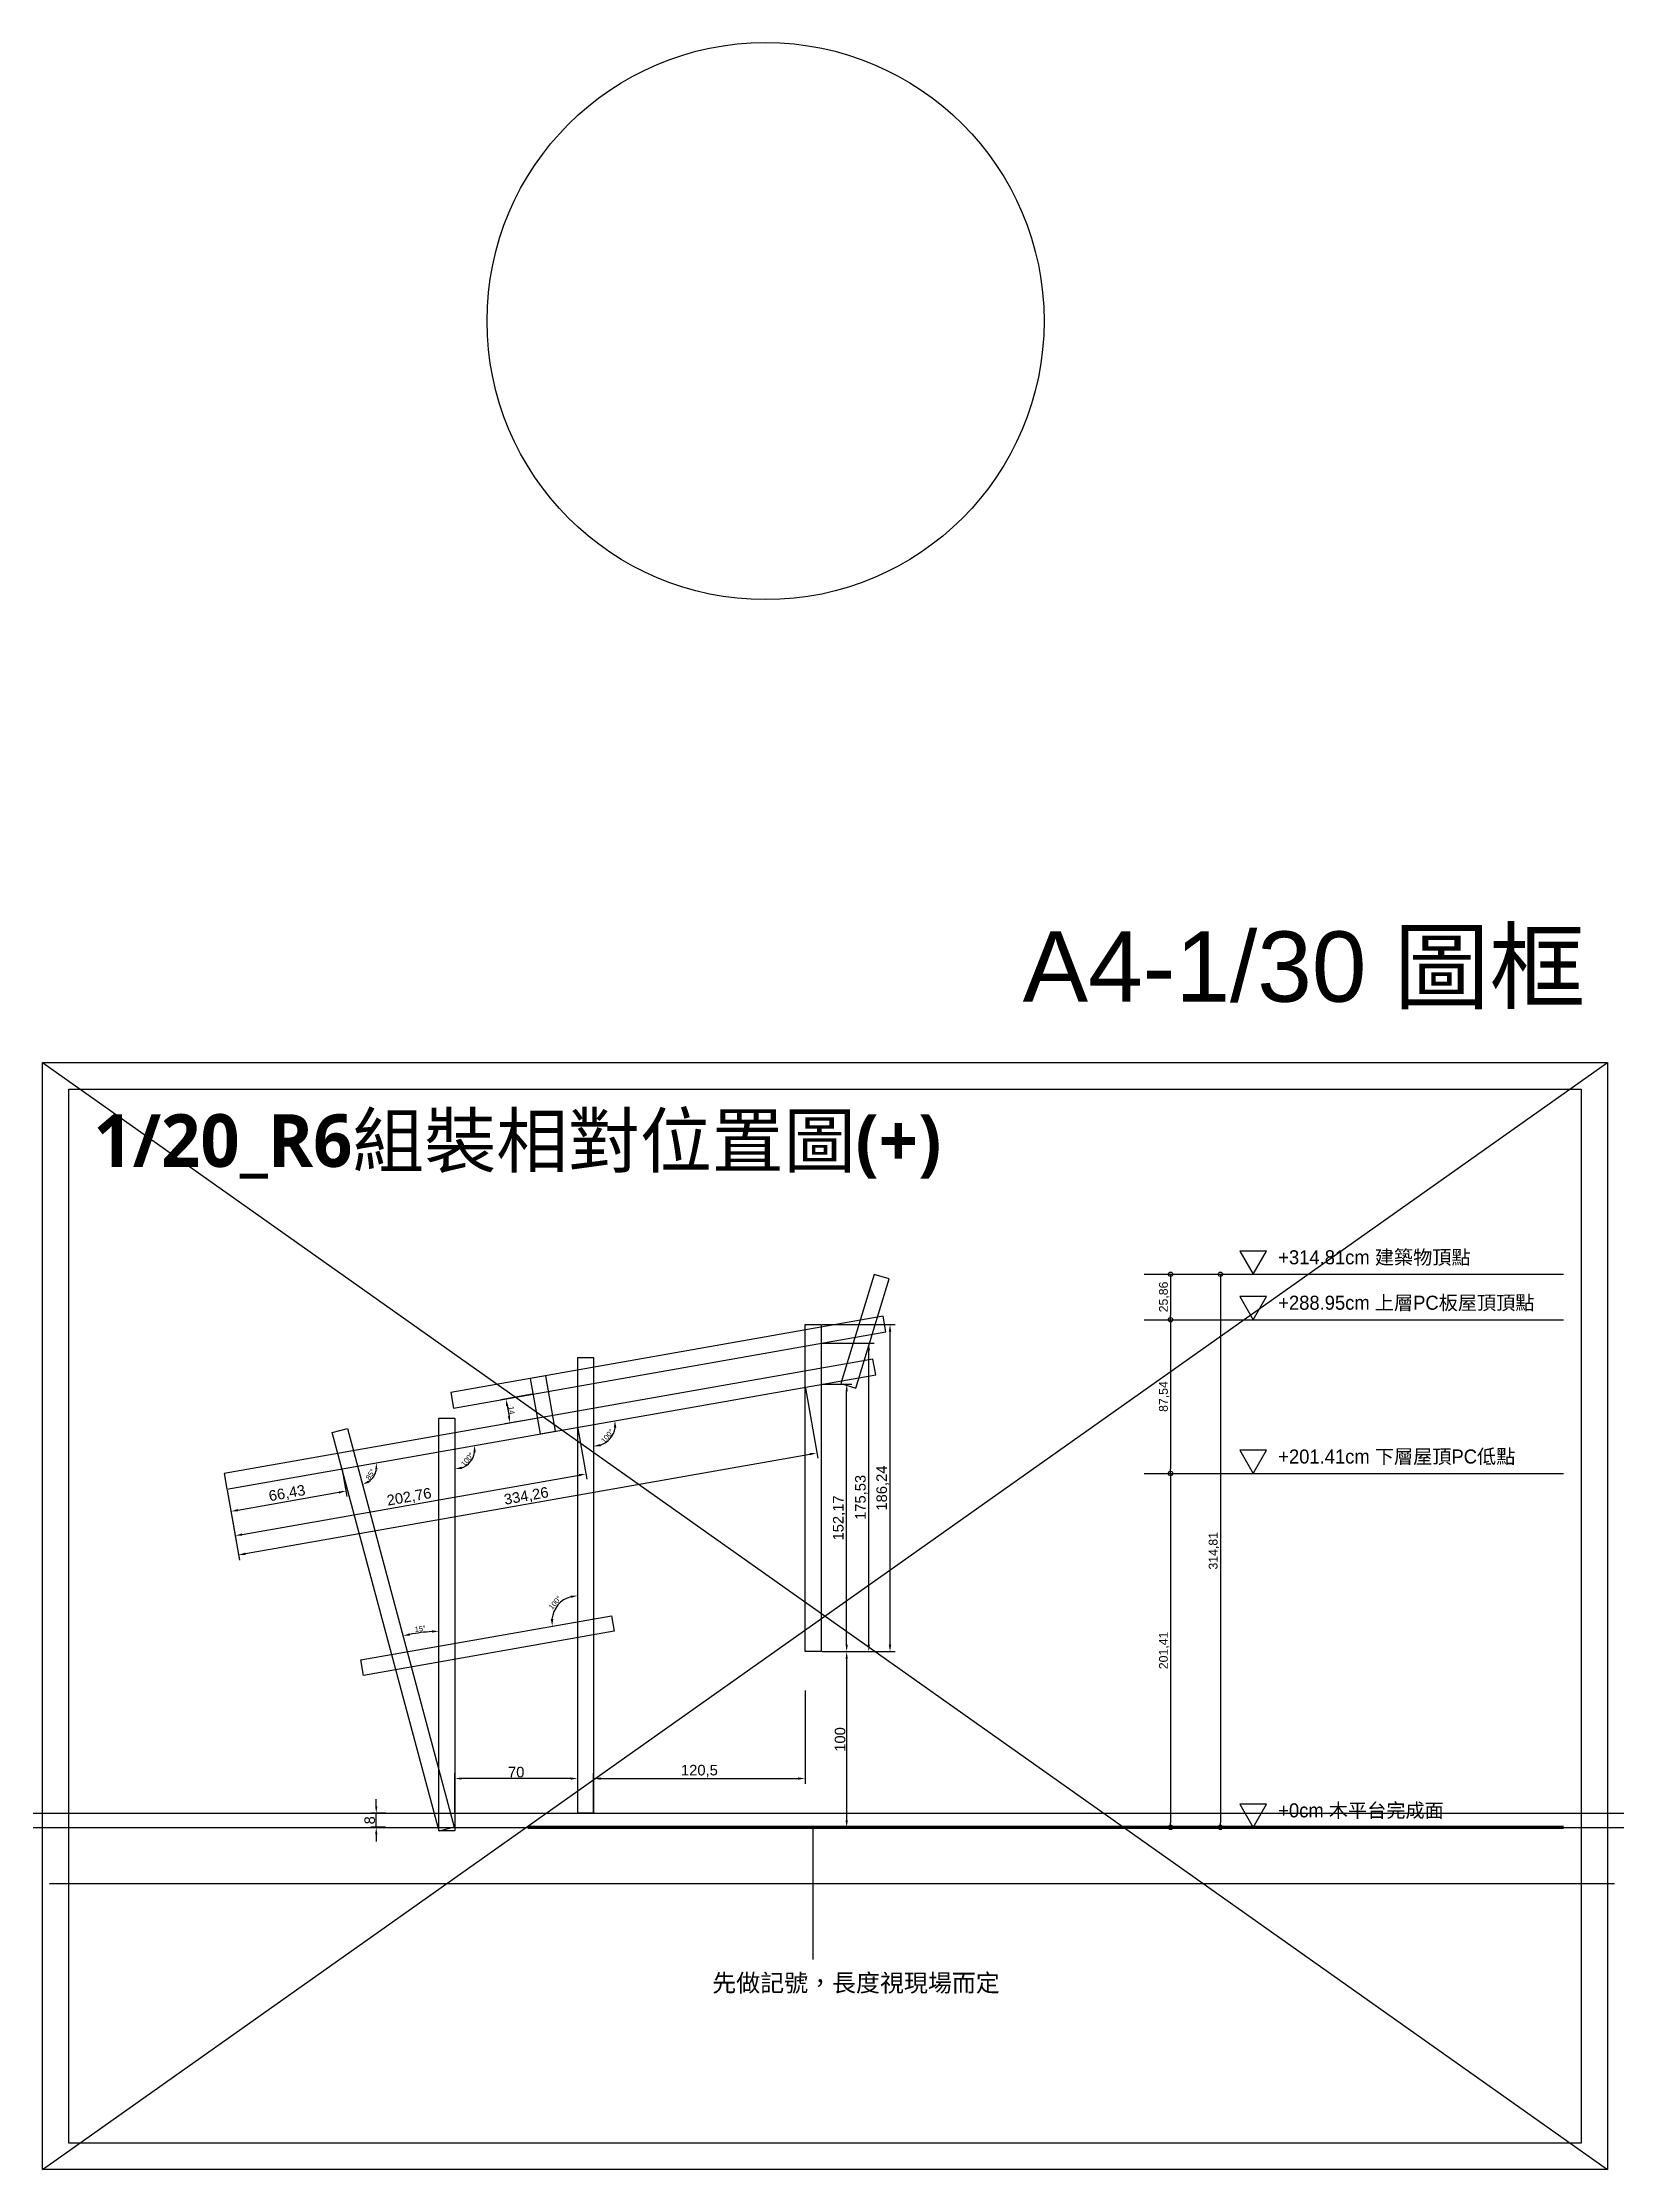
# Model space of a CAD drawing. Header units: millimetres. Extents: x -2666 to 6286, y -11880 to 4849.
# Drawn here: x 5392 to 6286, y -10086 to -8875 of the extents above; entities that cross this region are included whole.
import ezdxf

# ---------------------------------------------------------------- set-up
doc = ezdxf.new("R2010")
doc.units = ezdxf.units.MM
for name, color, linetype in [('0-rib1', 6, 'Continuous'), ('dim', 244, 'Continuous'), ('座標', 3, 'Continuous'), ('木平台完成面', 3, 'Continuous')]:
    doc.layers.add(name, color=color, linetype=linetype)
doc.layers.add('default', color=11, linetype='Continuous', plot=False)
doc.styles.get("Standard").update_dxf_attribs({"font": 'arial.ttf'})
doc.dimstyles.new('ISO-25', dxfattribs={"dimtxt": 5, "dimasz": 2.5, "dimexe": 3, "dimexo": 0.625, "dimtad": 1, "dimtxsty": 'Standard', "dimblk": 'ORIGIN', "dimcen": 2.5, "dimadec": 0, "dimazin": 0, "dimtfac": 1, "dimtmove": 1, "dimatfit": 1, "dimldrblk": 'ORIGIN', "dimfxl": 0, "dimarcsym": 0})
doc.dimstyles.new('短柱', dxfattribs={"dimtxt": 3, "dimasz": 4, "dimexe": 3, "dimexo": 0.625, "dimtad": 1, "dimtxsty": 'Standard', "dimcen": 2.5, "dimadec": 0, "dimazin": 0, "dimtfac": 1, "dimtmove": 1, "dimatfit": 1, "dimldrblk": 'ORIGIN', "dimfxl": 0, "dimarcsym": 0})
doc.dimstyles.new('複本 短柱', dxfattribs={"dimtxt": 6, "dimasz": 4, "dimexe": 3, "dimexo": 0.625, "dimtad": 1, "dimtxsty": 'Standard', "dimcen": 2.5, "dimadec": 0, "dimazin": 0, "dimtfac": 1, "dimtmove": 1, "dimatfit": 1, "dimldrblk": 'ORIGIN', "dimfxl": 0, "dimarcsym": 0})

msp = doc.modelspace()

# ---------------------------------------------------------------- texts
at = {"layer": 'default', "insert": (5949.521, -9381.256), "char_height": 40, "attachment_point": 1}
msp.add_mtext_dynamic_manual_height_columns('A4-1/30 {\\fPMingLiU|b0|i0|c136|p18;圖框}', width=430.53379, gutter_width=12.5, heights=[0], dxfattribs=at)
at = {"layer": 'dim', "attachment_point": 1}
for s, width, heights, insert, char_height in [('{\\fMicrosoft JhengHei|b1|i0|c136|p34;1/20_R6組裝相對位置圖(+)}', 540.89861, [0], (5420.568, -9485.292), 30), ('{\\fPMingLiU|b0|i0|c136|p18;先做記號，長度視現場而定}', 247.01767, [29.066], (5772.813, -9974.738), 10)]:
    msp.add_mtext_dynamic_manual_height_columns(s, width=width, gutter_width=12.5, heights=heights, dxfattribs=dict(at, insert=insert, char_height=char_height))
at = {"layer": '木平台完成面', "char_height": 8, "attachment_point": 1}
for s, insert in [('{\\fPMingLiU|b0|i0|c136|p18;+314.81cm 建築物頂點}', (6095.005, -9562.732)), ('{\\fPMingLiU|b0|i0|c136|p18;+288.95cm 上層PC板屋頂頂點}', (6095.005, -9588.591)), ('{\\fPMingLiU|b0|i0|c136|p18;+201.41cm 下層屋頂PC低點}', (6095.005, -9676.132)), ('{\\fPMingLiU|b0|i0|c136|p18;+0cm 木平台完成面}', (6095.005, -9877.539))]:
    msp.add_mtext_dynamic_manual_height_columns(s, width=202.4063, gutter_width=12.5, heights=[0], dxfattribs=dict(at, insert=insert))

# ---------------------------------------------------------------- blocks, each defined once
blk = doc.blocks.new('_Origin')
at = {"color": 0, "linetype": 'ByBlock', "lineweight": -2}
blk.add_line((0, 0), (-1, 0), dxfattribs=at)
blk.add_circle((0, 0), 0.5, dxfattribs=at)
blk = doc.blocks.new('*D670')
at = {"layer": 'Defpoints', "color": 0}
for p in [(6018.7, -9576.4), (6018.7, -9602.3), (6033.7, -9602.3)]:
    blk.add_point(p, dxfattribs=at)
at = {"layer": 'dim', "color": 0, "lineweight": -2}
for p, q in [((6019.4, -9576.4), (6036.7, -9576.4)), ((6033.7, -9578.9), (6033.7, -9599.8)), ((6019.4, -9602.3), (6036.7, -9602.3))]:
    blk.add_line(p, q, dxfattribs=at)
at = {"layer": 'dim', "color": 0, "lineweight": -2, "xscale": 2.5, "yscale": 2.5, "zscale": 2.5}
for p, rotation in [((6033.7, -9576.4), 90), ((6033.7, -9602.3), 270)]:
    blk.add_blockref('_Origin', p, dxfattribs=dict(at, rotation=rotation))
at = {"layer": 'dim', "color": 0, "insert": (6030.1, -9589.3), "char_height": 5, "attachment_point": 5, "rotation": 90}
blk.add_mtext('25,86', dxfattribs=at)
blk = doc.blocks.new('*D671')
at = {"layer": 'Defpoints', "color": 0}
for p in [(6018.7, -9602.3), (6018.7, -9689.8), (6033.7, -9689.8)]:
    blk.add_point(p, dxfattribs=at)
at = {"layer": 'dim', "color": 0, "lineweight": -2}
for p, q in [((6019.4, -9602.3), (6036.7, -9602.3)), ((6033.7, -9604.8), (6033.7, -9687.3)), ((6019.4, -9689.8), (6036.7, -9689.8))]:
    blk.add_line(p, q, dxfattribs=at)
at = {"layer": 'dim', "color": 0, "lineweight": -2, "xscale": 2.5, "yscale": 2.5, "zscale": 2.5}
for p, rotation in [((6033.7, -9602.3), 90), ((6033.7, -9689.8), 270)]:
    blk.add_blockref('_Origin', p, dxfattribs=dict(at, rotation=rotation))
at = {"layer": 'dim', "color": 0, "insert": (6030.1, -9646), "char_height": 5, "attachment_point": 5, "rotation": 90}
blk.add_mtext('87,54', dxfattribs=at)
blk = doc.blocks.new('*D672')
at = {"layer": 'Defpoints', "color": 0}
for p in [(6018.7, -9689.8), (6018.7, -9891.2), (6033.7, -9891.2)]:
    blk.add_point(p, dxfattribs=at)
at = {"layer": 'dim', "color": 0, "lineweight": -2}
for p, q in [((6019.4, -9689.8), (6036.7, -9689.8)), ((6033.7, -9692.3), (6033.7, -9888.7)), ((6019.4, -9891.2), (6036.7, -9891.2))]:
    blk.add_line(p, q, dxfattribs=at)
at = {"layer": 'dim', "color": 0, "lineweight": -2, "xscale": 2.5, "yscale": 2.5, "zscale": 2.5}
for p, rotation in [((6033.7, -9689.8), 90), ((6033.7, -9891.2), 270)]:
    blk.add_blockref('_Origin', p, dxfattribs=dict(at, rotation=rotation))
at = {"layer": 'dim', "color": 0, "insert": (6030.1, -9790.5), "char_height": 5, "attachment_point": 5, "rotation": 90}
blk.add_mtext('201,41', dxfattribs=at)
blk = doc.blocks.new('*D668')
at = {"layer": 'Defpoints', "color": 0}
for p in [(6018.7, -9576.4), (6019.4, -9891.2), (6062.1, -9891.2)]:
    blk.add_point(p, dxfattribs=at)
at = {"layer": 'dim', "color": 0, "lineweight": -2}
for p, q in [((6019.4, -9576.4), (6065.1, -9576.4)), ((6062.1, -9578.9), (6062.1, -9888.7)), ((6020, -9891.2), (6065.1, -9891.2))]:
    blk.add_line(p, q, dxfattribs=at)
at = {"layer": 'dim', "color": 0, "lineweight": -2, "xscale": 2.5, "yscale": 2.5, "zscale": 2.5}
for p, rotation in [((6062.1, -9576.4), 90), ((6062.1, -9891.2), 270)]:
    blk.add_blockref('_Origin', p, dxfattribs=dict(at, rotation=rotation))
at = {"layer": 'dim', "color": 0, "insert": (6058.4, -9733.8), "char_height": 5, "attachment_point": 5, "rotation": 90}
blk.add_mtext('314,81', dxfattribs=at)
blk = doc.blocks.new('*D690')
at = {"layer": 'Defpoints', "color": 0}
for p in [(5670.8, -9644.6), (5673.2, -9658.4), (5657.7, -9661.1)]:
    blk.add_point(p, dxfattribs=at)
at = {"layer": 'dim', "color": 0, "lineweight": -2}
for p, q in [((5670.2, -9644.7), (5652.4, -9647.8)), ((5672.6, -9658.5), (5654.8, -9661.6)), ((5656, -9651.3), (5657.1, -9657.2))]:
    blk.add_line(p, q, dxfattribs=at)
at = {"layer": 'dim', "color": 0}
for points in [[(5656.7, -9651.1), (5655.4, -9651.4), (5655.3, -9647.3)], [(5657.7, -9657), (5656.4, -9657.3), (5657.7, -9661.1)]]:
    blk.add_solid(points, dxfattribs=at)
at = {"layer": 'dim', "color": 0, "insert": (5658.6, -9653.8), "char_height": 3, "attachment_point": 5, "rotation": 280}
blk.add_mtext('14', dxfattribs=at)
blk = doc.blocks.new('*D696')
at = {"layer": 'Defpoints', "color": 0}
for p in [(5865.8, -9633.5), (5565.1, -9664.2), (5578.3, -9693.5), (5496.5, -9698.7), (5625.9, -9891.1)]:
    blk.add_point(p, dxfattribs=at)
at = {"layer": 'dim', "color": 0, "lineweight": -2}
blk.add_arc((5570.9, -9685.6), 10.9, 306.1301, 348.8699, dxfattribs=at)
at = {"layer": 'dim', "color": 0}
for points in [[(5580.9, -9687.7), (5582.2, -9687.7), (5581.6, -9683.7)], [(5577.6, -9695), (5577, -9693.8), (5573.7, -9696.1)]]:
    blk.add_solid(points, dxfattribs=at)
at = {"layer": 'dim', "color": 0, "insert": (5578.2, -9690.3), "char_height": 3, "attachment_point": 5, "rotation": 57.5}
blk.add_mtext('85°', dxfattribs=at)
blk = doc.blocks.new('*D697')
at = {"layer": 'Defpoints', "color": 0}
for p in [(5865.8, -9633.5), (5626.2, -9658.2), (5632.5, -9685.4), (5496.5, -9698.7), (5626.2, -9893.2)]:
    blk.add_point(p, dxfattribs=at)
at = {"layer": 'dim', "color": 0, "lineweight": -2}
blk.add_arc((5626.2, -9675.8), 11.5, 290.0945, 349.9055, dxfattribs=at)
at = {"layer": 'dim', "color": 0}
for points in [[(5636.8, -9677.8), (5638.2, -9677.8), (5637.5, -9673.8)], [(5630.3, -9687.2), (5630, -9685.9), (5626.2, -9687.3)]]:
    blk.add_solid(points, dxfattribs=at)
at = {"layer": 'dim', "color": 0, "insert": (5633.4, -9681.8), "char_height": 3, "attachment_point": 5, "rotation": 50}
blk.add_mtext('100°', dxfattribs=at)
blk = doc.blocks.new('*D698')
at = {"layer": 'Defpoints', "color": 0}
for p in [(5705.2, -9623.9), (5865.8, -9633.5), (5712, -9672.2), (5496.5, -9698.7), (5705.2, -9883.2)]:
    blk.add_point(p, dxfattribs=at)
at = {"layer": 'dim', "color": 0, "lineweight": -2}
blk.add_arc((5705.2, -9661.9), 12.4, 288.5476, 351.4524, dxfattribs=at)
at = {"layer": 'dim', "color": 0}
for points in [[(5716.8, -9663.7), (5718.2, -9663.7), (5717.4, -9659.7)], [(5709.3, -9674.3), (5709.1, -9673), (5705.2, -9674.3)]]:
    blk.add_solid(points, dxfattribs=at)
at = {"layer": 'dim', "color": 0, "insert": (5713.1, -9668.5), "char_height": 3, "attachment_point": 5, "rotation": 50}
blk.add_mtext('100°', dxfattribs=at)
blk = doc.blocks.new('*D700')
at = {"layer": 'Defpoints', "color": 0}
for p in [(5696.2, -9623.9), (5688.1, -9761.9), (5715.5, -9770.7), (5572.7, -9795.9), (5696.2, -9883.2)]:
    blk.add_point(p, dxfattribs=at)
at = {"layer": 'dim', "color": 0, "lineweight": -2}
blk.add_arc((5696.2, -9774.1), 14.7, 105.6312, 174.3688, dxfattribs=at)
at = {"layer": 'dim', "color": 0}
for points in [[(5692.2, -9759.3), (5692.4, -9760.6), (5696.2, -9759.4)], [(5682.3, -9772.7), (5680.9, -9772.7), (5681.7, -9776.7)]]:
    blk.add_solid(points, dxfattribs=at)
at = {"layer": 'dim', "color": 0, "insert": (5683.3, -9763.3), "char_height": 3, "attachment_point": 5, "rotation": 50}
blk.add_mtext('100°', dxfattribs=at)
blk = doc.blocks.new('*D701')
at = {"layer": 'Defpoints', "color": 0}
for p in [(5617.2, -9658.2), (5565.1, -9664.2), (5610.3, -9779.9), (5617.2, -9893.2), (5625.9, -9891.1)]:
    blk.add_point(p, dxfattribs=at)
at = {"layer": 'dim', "color": 0, "lineweight": -2}
blk.add_arc((5617.2, -9858.6), 78.9, 92.9039, 102.0961, dxfattribs=at)
at = {"layer": 'dim', "color": 0}
for points in [[(5600.8, -9782), (5600.5, -9780.7), (5596.8, -9782.3)], [(5613.2, -9779.1), (5613.2, -9780.4), (5617.2, -9779.6)]]:
    blk.add_solid(points, dxfattribs=at)
at = {"layer": 'dim', "color": 0, "insert": (5606.6, -9778.2), "char_height": 3, "attachment_point": 5, "rotation": 7.5}
blk.add_mtext('15°', dxfattribs=at)
blk = doc.blocks.new('*D705')
at = {"color": 0, "lineweight": -2}
for p, q in [((5835.4, -9639), (5852.3, -9639)), ((5849.3, -9787.2), (5849.3, -9643)), ((5835.4, -9791.2), (5852.3, -9791.2))]:
    blk.add_line(p, q, dxfattribs=at)
at = {"color": 0}
for points in [[(5848.7, -9643), (5850, -9643), (5849.3, -9639)], [(5848.7, -9787.2), (5850, -9787.2), (5849.3, -9791.2)]]:
    blk.add_solid(points, dxfattribs=at)
at = {"layer": 'Defpoints', "color": 0}
for p in [(5834.7, -9639), (5849.3, -9639), (5834.7, -9791.2)]:
    blk.add_point(p, dxfattribs=at)
at = {"color": 0, "insert": (5845.1, -9715.1), "char_height": 6, "attachment_point": 5, "rotation": 90}
blk.add_mtext('152,17', dxfattribs=at)
blk = doc.blocks.new('*D706')
at = {"color": 0, "lineweight": -2}
for p, q in [((5835.4, -9615.7), (5864.9, -9615.7)), ((5861.9, -9787.2), (5861.9, -9619.7)), ((5835.4, -9791.2), (5864.9, -9791.2))]:
    blk.add_line(p, q, dxfattribs=at)
at = {"color": 0}
for points in [[(5861.3, -9619.7), (5862.6, -9619.7), (5861.9, -9615.7)], [(5861.3, -9787.2), (5862.6, -9787.2), (5861.9, -9791.2)]]:
    blk.add_solid(points, dxfattribs=at)
at = {"layer": 'Defpoints', "color": 0}
for p in [(5834.7, -9615.7), (5861.9, -9615.7), (5834.7, -9791.2)]:
    blk.add_point(p, dxfattribs=at)
at = {"color": 0, "insert": (5857.7, -9703.4), "char_height": 6, "attachment_point": 5, "rotation": 90}
blk.add_mtext('175,53', dxfattribs=at)
blk = doc.blocks.new('*D707')
at = {"color": 0, "lineweight": -2}
for p, q in [((5835.4, -9605), (5877, -9605)), ((5874, -9787.2), (5874, -9609)), ((5835.4, -9791.2), (5877, -9791.2))]:
    blk.add_line(p, q, dxfattribs=at)
at = {"color": 0}
for points in [[(5873.3, -9609), (5874.7, -9609), (5874, -9605)], [(5873.3, -9787.2), (5874.7, -9787.2), (5874, -9791.2)]]:
    blk.add_solid(points, dxfattribs=at)
at = {"layer": 'Defpoints', "color": 0}
for p in [(5834.7, -9605), (5874, -9605), (5834.7, -9791.2)]:
    blk.add_point(p, dxfattribs=at)
at = {"color": 0, "insert": (5869.8, -9698.1), "char_height": 6, "attachment_point": 5, "rotation": 90}
blk.add_mtext('186,24', dxfattribs=at)
blk = doc.blocks.new('*D669')
at = {"color": 0, "lineweight": -2}
for p, q in [((5836, -9791.2), (5852.3, -9791.2)), ((5849.3, -9795.2), (5849.3, -9887.2)), ((5836, -9891.2), (5852.3, -9891.2))]:
    blk.add_line(p, q, dxfattribs=at)
at = {"color": 0}
for points in [[(5848.7, -9795.2), (5850, -9795.2), (5849.3, -9791.2)], [(5848.7, -9887.2), (5850, -9887.2), (5849.3, -9891.2)]]:
    blk.add_solid(points, dxfattribs=at)
at = {"layer": 'Defpoints', "color": 0}
for p in [(5835.4, -9791.2), (5835.4, -9891.2), (5849.3, -9891.2)]:
    blk.add_point(p, dxfattribs=at)
at = {"color": 0, "insert": (5845.6, -9841.2), "char_height": 6, "attachment_point": 5, "rotation": 90}
blk.add_mtext('100', dxfattribs=at)
blk = doc.blocks.new('*D941')
at = {"layer": 'Defpoints', "color": 0}
for p in [(5562, -9687.1), (5496.5, -9698.7), (5564.2, -9699.8)]:
    blk.add_point(p, dxfattribs=at)
at = {"layer": 'dim', "color": 0, "lineweight": -2}
for p, q in [((5562.1, -9687.7), (5564.7, -9702.8)), ((5496.7, -9699.3), (5499.3, -9714.3)), ((5502.7, -9710.7), (5560.3, -9700.5))]:
    blk.add_line(p, q, dxfattribs=at)
at = {"layer": 'dim', "color": 0}
for points in [[(5560.2, -9699.9), (5560.4, -9701.2), (5564.2, -9699.8)], [(5502.6, -9710), (5502.8, -9711.3), (5498.8, -9711.4)]]:
    blk.add_solid(points, dxfattribs=at)
at = {"layer": 'dim', "color": 0, "insert": (5530.8, -9701.4), "char_height": 6, "attachment_point": 5, "rotation": 10}
blk.add_mtext('66,43', dxfattribs=at)
blk = doc.blocks.new('*D942')
at = {"layer": 'Defpoints', "color": 0}
for p in [(5696.2, -9663.5), (5700.9, -9690), (5496.5, -9698.7)]:
    blk.add_point(p, dxfattribs=at)
at = {"layer": 'dim', "color": 0, "lineweight": -2}
for p, q in [((5696.3, -9664.1), (5701.4, -9693)), ((5505.2, -9724.5), (5697, -9690.7)), ((5496.7, -9699.3), (5501.8, -9728.2))]:
    blk.add_line(p, q, dxfattribs=at)
at = {"layer": 'dim', "color": 0}
for points in [[(5696.9, -9690.1), (5697.1, -9691.4), (5700.9, -9690)], [(5505.1, -9723.9), (5505.3, -9725.2), (5501.2, -9725.2)]]:
    blk.add_solid(points, dxfattribs=at)
at = {"layer": 'dim', "color": 0, "insert": (5600.3, -9703.5), "char_height": 6, "attachment_point": 5, "rotation": 10}
blk.add_mtext('202,76', dxfattribs=at)
blk = doc.blocks.new('*D943')
at = {"layer": 'Defpoints', "color": 0}
for p in [(5825.7, -9640.6), (5832.3, -9678.1), (5496.5, -9698.7)]:
    blk.add_point(p, dxfattribs=at)
at = {"layer": 'dim', "color": 0, "lineweight": -2}
for p, q in [((5825.8, -9641.2), (5832.9, -9681.1)), ((5507.1, -9735.4), (5828.4, -9678.8)), ((5496.7, -9699.3), (5503.7, -9739.1))]:
    blk.add_line(p, q, dxfattribs=at)
at = {"layer": 'dim', "color": 0}
for points in [[(5828.3, -9678.1), (5828.5, -9679.4), (5832.3, -9678.1)], [(5507, -9734.8), (5507.2, -9736.1), (5503.2, -9736.1)]]:
    blk.add_solid(points, dxfattribs=at)
at = {"layer": 'dim', "color": 0, "insert": (5667, -9703), "char_height": 6, "attachment_point": 5, "rotation": 10}
blk.add_mtext('334,26', dxfattribs=at)
blk = doc.blocks.new('*D944')
at = {"color": 0, "lineweight": -2}
for p, q in [((5825.7, -9813.4), (5825.7, -9866.4)), ((5705.2, -9882.6), (5705.2, -9860.4)), ((5709.2, -9863.4), (5821.7, -9863.4))]:
    blk.add_line(p, q, dxfattribs=at)
at = {"color": 0}
for points in [[(5709.2, -9862.8), (5709.2, -9864.1), (5705.2, -9863.4)], [(5821.7, -9862.8), (5821.7, -9864.1), (5825.7, -9863.4)]]:
    blk.add_solid(points, dxfattribs=at)
at = {"layer": 'Defpoints', "color": 0}
for p in [(5825.7, -9791.2), (5825.7, -9863.4), (5705.2, -9883.2)]:
    blk.add_point(p, dxfattribs=at)
at = {"color": 0, "insert": (5765.5, -9859.2), "char_height": 6, "attachment_point": 5}
blk.add_mtext('120,5', dxfattribs=at)
blk = doc.blocks.new('*D945')
at = {"color": 0, "lineweight": -2}
for p, q in [((5626.2, -9882.6), (5626.2, -9860.4)), ((5692.2, -9863.4), (5630.2, -9863.4)), ((5696.2, -9882.6), (5696.2, -9860.4))]:
    blk.add_line(p, q, dxfattribs=at)
at = {"color": 0}
for points in [[(5630.2, -9862.8), (5630.2, -9864.1), (5626.2, -9863.4)], [(5692.2, -9862.8), (5692.2, -9864.1), (5696.2, -9863.4)]]:
    blk.add_solid(points, dxfattribs=at)
at = {"layer": 'Defpoints', "color": 0}
for p in [(5626.2, -9863.4), (5626.2, -9883.2), (5696.2, -9883.2)]:
    blk.add_point(p, dxfattribs=at)
at = {"color": 0, "insert": (5661.2, -9859.8), "char_height": 6, "attachment_point": 5}
blk.add_mtext('70', dxfattribs=at)
blk = doc.blocks.new('*D964')
at = {"color": 0, "lineweight": -2}
for p, q in [((5581.5, -9879.2), (5581.5, -9875.2)), ((5586.8, -9883.2), (5578.5, -9883.2)), ((5581.5, -9891.2), (5581.5, -9883.2)), ((5586.8, -9891.2), (5578.5, -9891.2)), ((5581.5, -9895.2), (5581.5, -9899.2))]:
    blk.add_line(p, q, dxfattribs=at)
at = {"color": 0}
for points in [[(5580.9, -9879.2), (5582.2, -9879.2), (5581.5, -9883.2)], [(5580.9, -9895.2), (5582.2, -9895.2), (5581.5, -9891.2)]]:
    blk.add_solid(points, dxfattribs=at)
at = {"layer": 'Defpoints', "color": 0}
for p in [(5581.5, -9883.2), (5587.4, -9883.2), (5587.4, -9891.2)]:
    blk.add_point(p, dxfattribs=at)
at = {"color": 0, "insert": (5577.8, -9887.2), "char_height": 6, "attachment_point": 5, "rotation": 90}
blk.add_mtext('8', dxfattribs=at)

# ---------------------------------------------------------------- dimensions: what is measured, and where the dimension line sits
for p1, p2, distance, picture, middle in [((5834.725, -9791.211), (5834.725, -9604.972), -39.27, '*D707', (5869.765, -9698.092)), ((5834.725, -9791.211), (5834.725, -9615.682), -27.214, '*D706', (5857.708, -9703.446)), ((5834.7253, -9791.2111), (5834.7253, -9639.0365), -14.6067, '*D705', (5845.1013, -9715.1238)), ((5835.35, -9791.211), (5835.35, -9891.211), 13.982, '*D669', (5845.644, -9841.211))]:
    dim = msp.add_aligned_dim(p1=p1, p2=p2, distance=distance, dimstyle='複本 短柱')
    dim.commit()
    dim.dimension.update_dxf_attribs({"geometry": picture, "text_midpoint": middle})
for base, p1, p2, picture, middle in [((5825.725, -9863.444), (5705.225, -9883.211), (5825.725, -9791.211), '*D944', (5765.475, -9859.213)), ((5626.222, -9863.444), (5696.225, -9883.211), (5626.222, -9883.211), '*D945', (5661.224, -9859.755))]:
    dim = msp.add_linear_dim(base=base, p1=p1, p2=p2, dimstyle='複本 短柱')
    dim.commit()
    dim.dimension.update_dxf_attribs({"geometry": picture, "text_midpoint": middle})
dim = msp.add_linear_dim(base=(5581.538, -9883.211), p1=(5587.402, -9891.211), p2=(5587.402, -9883.211), angle=90, dimstyle='複本 短柱')
dim.commit()
dim.dimension.update_dxf_attribs({"geometry": '*D964', "text_midpoint": (5577.85, -9887.211)})
at = {"layer": 'dim'}
for base, p1, p2, picture, middle in [((6033.743, -9602.262), (6018.743, -9576.404), (6018.743, -9602.262), '*D670', (6030.113, -9589.333)), ((6062.063, -9891.211), (6018.743, -9576.404), (6019.368, -9891.211), '*D668', (6058.433, -9733.807)), ((6033.743, -9689.804), (6018.743, -9602.262), (6018.743, -9689.804), '*D671', (6030.113, -9646.033)), ((6033.743, -9891.211), (6018.743, -9689.804), (6018.743, -9891.211), '*D672', (6030.113, -9790.507))]:
    dim = msp.add_linear_dim(base=base, p1=p1, p2=p2, angle=90, dimstyle='ISO-25', dxfattribs=at)
    dim.commit()
    dim.dimension.update_dxf_attribs({"geometry": picture, "text_midpoint": middle})
for base, line1, line2, picture, middle in [((5712.045, -9672.24), ((5496.545, -9698.667), (5865.848, -9633.549)), ((5705.225, -9623.867), (5705.225, -9883.211)), '*D698', (5713.08, -9668.462)), ((5688.143, -9761.851), ((5696.225, -9883.211), (5696.225, -9623.867)), ((5572.662, -9795.927), (5715.459, -9770.748)), '*D700', (5683.307, -9763.299)), ((5578.349, -9693.497), ((5496.545, -9698.667), (5865.848, -9633.549)), ((5565.127, -9664.152), (5625.949, -9891.144)), '*D696', (5578.244, -9690.264)), ((5632.521, -9685.379), ((5496.545, -9698.667), (5865.848, -9633.549)), ((5626.222, -9658.215), (5626.222, -9893.215)), '*D697', (5633.352, -9681.784)), ((5610.343, -9779.943), ((5617.222, -9893.215), (5617.222, -9658.215)), ((5565.127, -9664.152), (5625.949, -9891.144)), '*D701', (5606.638, -9778.179))]:
    dim = msp.add_angular_dim_2l(base=base, line1=line1, line2=line2, dimstyle='短柱', override={"dimfxl": 50}, dxfattribs=at)
    dim.commit()
    dim.dimension.update_dxf_attribs({"geometry": picture, "text_midpoint": middle})
for p2, distance, picture, middle in [((5825.725, -9640.623), -38.051, '*D943', (5667.008, -9702.951)), ((5696.225, -9663.458), -26.98, '*D942', (5600.335, -9703.466)), ((5561.967, -9687.131), -12.902, '*D941', (5530.761, -9701.438))]:
    dim = msp.add_aligned_dim(p1=(5496.545, -9698.667), p2=p2, distance=distance, dimstyle='複本 短柱', dxfattribs=at)
    dim.commit()
    dim.dimension.update_dxf_attribs({"geometry": picture, "text_midpoint": middle})
dim = msp.add_aligned_dim(p1=(5670.801, -9644.586), p2=(5673.232, -9658.373), distance=-15.726, dimstyle='短柱', override={"dimfxl": 50}, dxfattribs=at)
dim.commit()
dim.dimension.update_dxf_attribs({"geometry": '*D690', "text_midpoint": (5658.629, -9653.84)})

# ---------------------------------------------------------------- linework, layer by layer
for p in [(2833.465, -9883.211), (795.745, -9891.211)]:
    msp.add_xline(p, (1, 0))
at = {"layer": '0-rib1'}
for points in [[(5845.989, -9638.659), (5854.6, -9641.276), (5873.496, -9579.083), (5864.885, -9576.467)], [(5623.937, -9643.71), (5625.5, -9652.574), (5871.702, -9609.162), (5870.139, -9600.298)], [(5825.725, -9791.211), (5825.725, -9604.972), (5834.725, -9604.972), (5834.725, -9791.211)], [(5494.982, -9689.804), (5496.545, -9698.667), (5865.848, -9633.549), (5864.285, -9624.685)], [(5696.225, -9883.211), (5696.225, -9623.867), (5705.225, -9623.867), (5705.225, -9883.211)], [(5678.102, -9634.16), (5669.238, -9635.723), (5674.795, -9667.236), (5683.658, -9665.674)], [(5617.222, -9893.215), (5617.222, -9658.215), (5626.222, -9658.215), (5626.222, -9893.215)], [(5617.256, -9893.474), (5556.433, -9666.481), (5565.127, -9664.152), (5625.949, -9891.144)]]:
    msp.add_lwpolyline(points, close=True, dxfattribs=at)
msp.add_lwpolyline([(5574.224, -9804.79), (5572.662, -9795.927), (5715.459, -9770.748), (5717.022, -9779.611), (5574.224, -9804.79)], dxfattribs=at)
at = {"layer": 'default'}
for p, q in [((5391.541, -9455.947), (6282.541, -10085.947)), ((5391.541, -10085.947), (6282.541, -9455.947)), ((5395.423, -9923.211), (6286.423, -9923.211))]:
    msp.add_line(p, q, dxfattribs=at)
for points in [[(6282.541, -9455.947), (6282.541, -10085.947), (5391.541, -10085.947), (5391.541, -9455.947)], [(6267.541, -9470.947), (6267.541, -10070.947), (5406.541, -10070.947), (5406.541, -9470.947)]]:
    msp.add_lwpolyline(points, close=True, dxfattribs=at)
at = {"layer": 'dim'}
msp.add_line((5830.225, -9966.361), (5830.225, -9891.211), dxfattribs=at)
for points in [[(6018.743, -9576.404), (6257.439, -9576.404)], [(6018.743, -9602.262), (6257.439, -9602.262)], [(6018.743, -9689.804), (6257.439, -9689.804)]]:
    msp.add_lwpolyline(points, dxfattribs=at)
at = {"layer": '座標'}
msp.add_circle((5803.15, -9033.851), 158.56, dxfattribs=at)
at = {"layer": '木平台完成面'}
for points in [[(6080.719, -9576.404), (6088.36, -9563.169), (6073.078, -9563.169)], [(6080.719, -9602.262), (6088.36, -9589.028), (6073.078, -9589.028)], [(6080.719, -9689.804), (6088.36, -9676.569), (6073.078, -9676.569)], [(6080.719, -9891.211), (6088.36, -9877.976), (6073.078, -9877.976)]]:
    msp.add_lwpolyline(points, close=True, dxfattribs=at)
at = {"layer": '木平台完成面', "const_width": 2}
msp.add_lwpolyline([(6257.439, -9891.211), (5667.864, -9891.211)], dxfattribs=at)

msp.set_redraw_order([(e.dxf.handle, doc.entitydb.next_handle()) for e in msp.query("TEXT MTEXT ATTDEF DIMENSION ARC_DIMENSION")])  # texts and dimensions are drawn at this point

doc.saveas('drawing.dxf')
